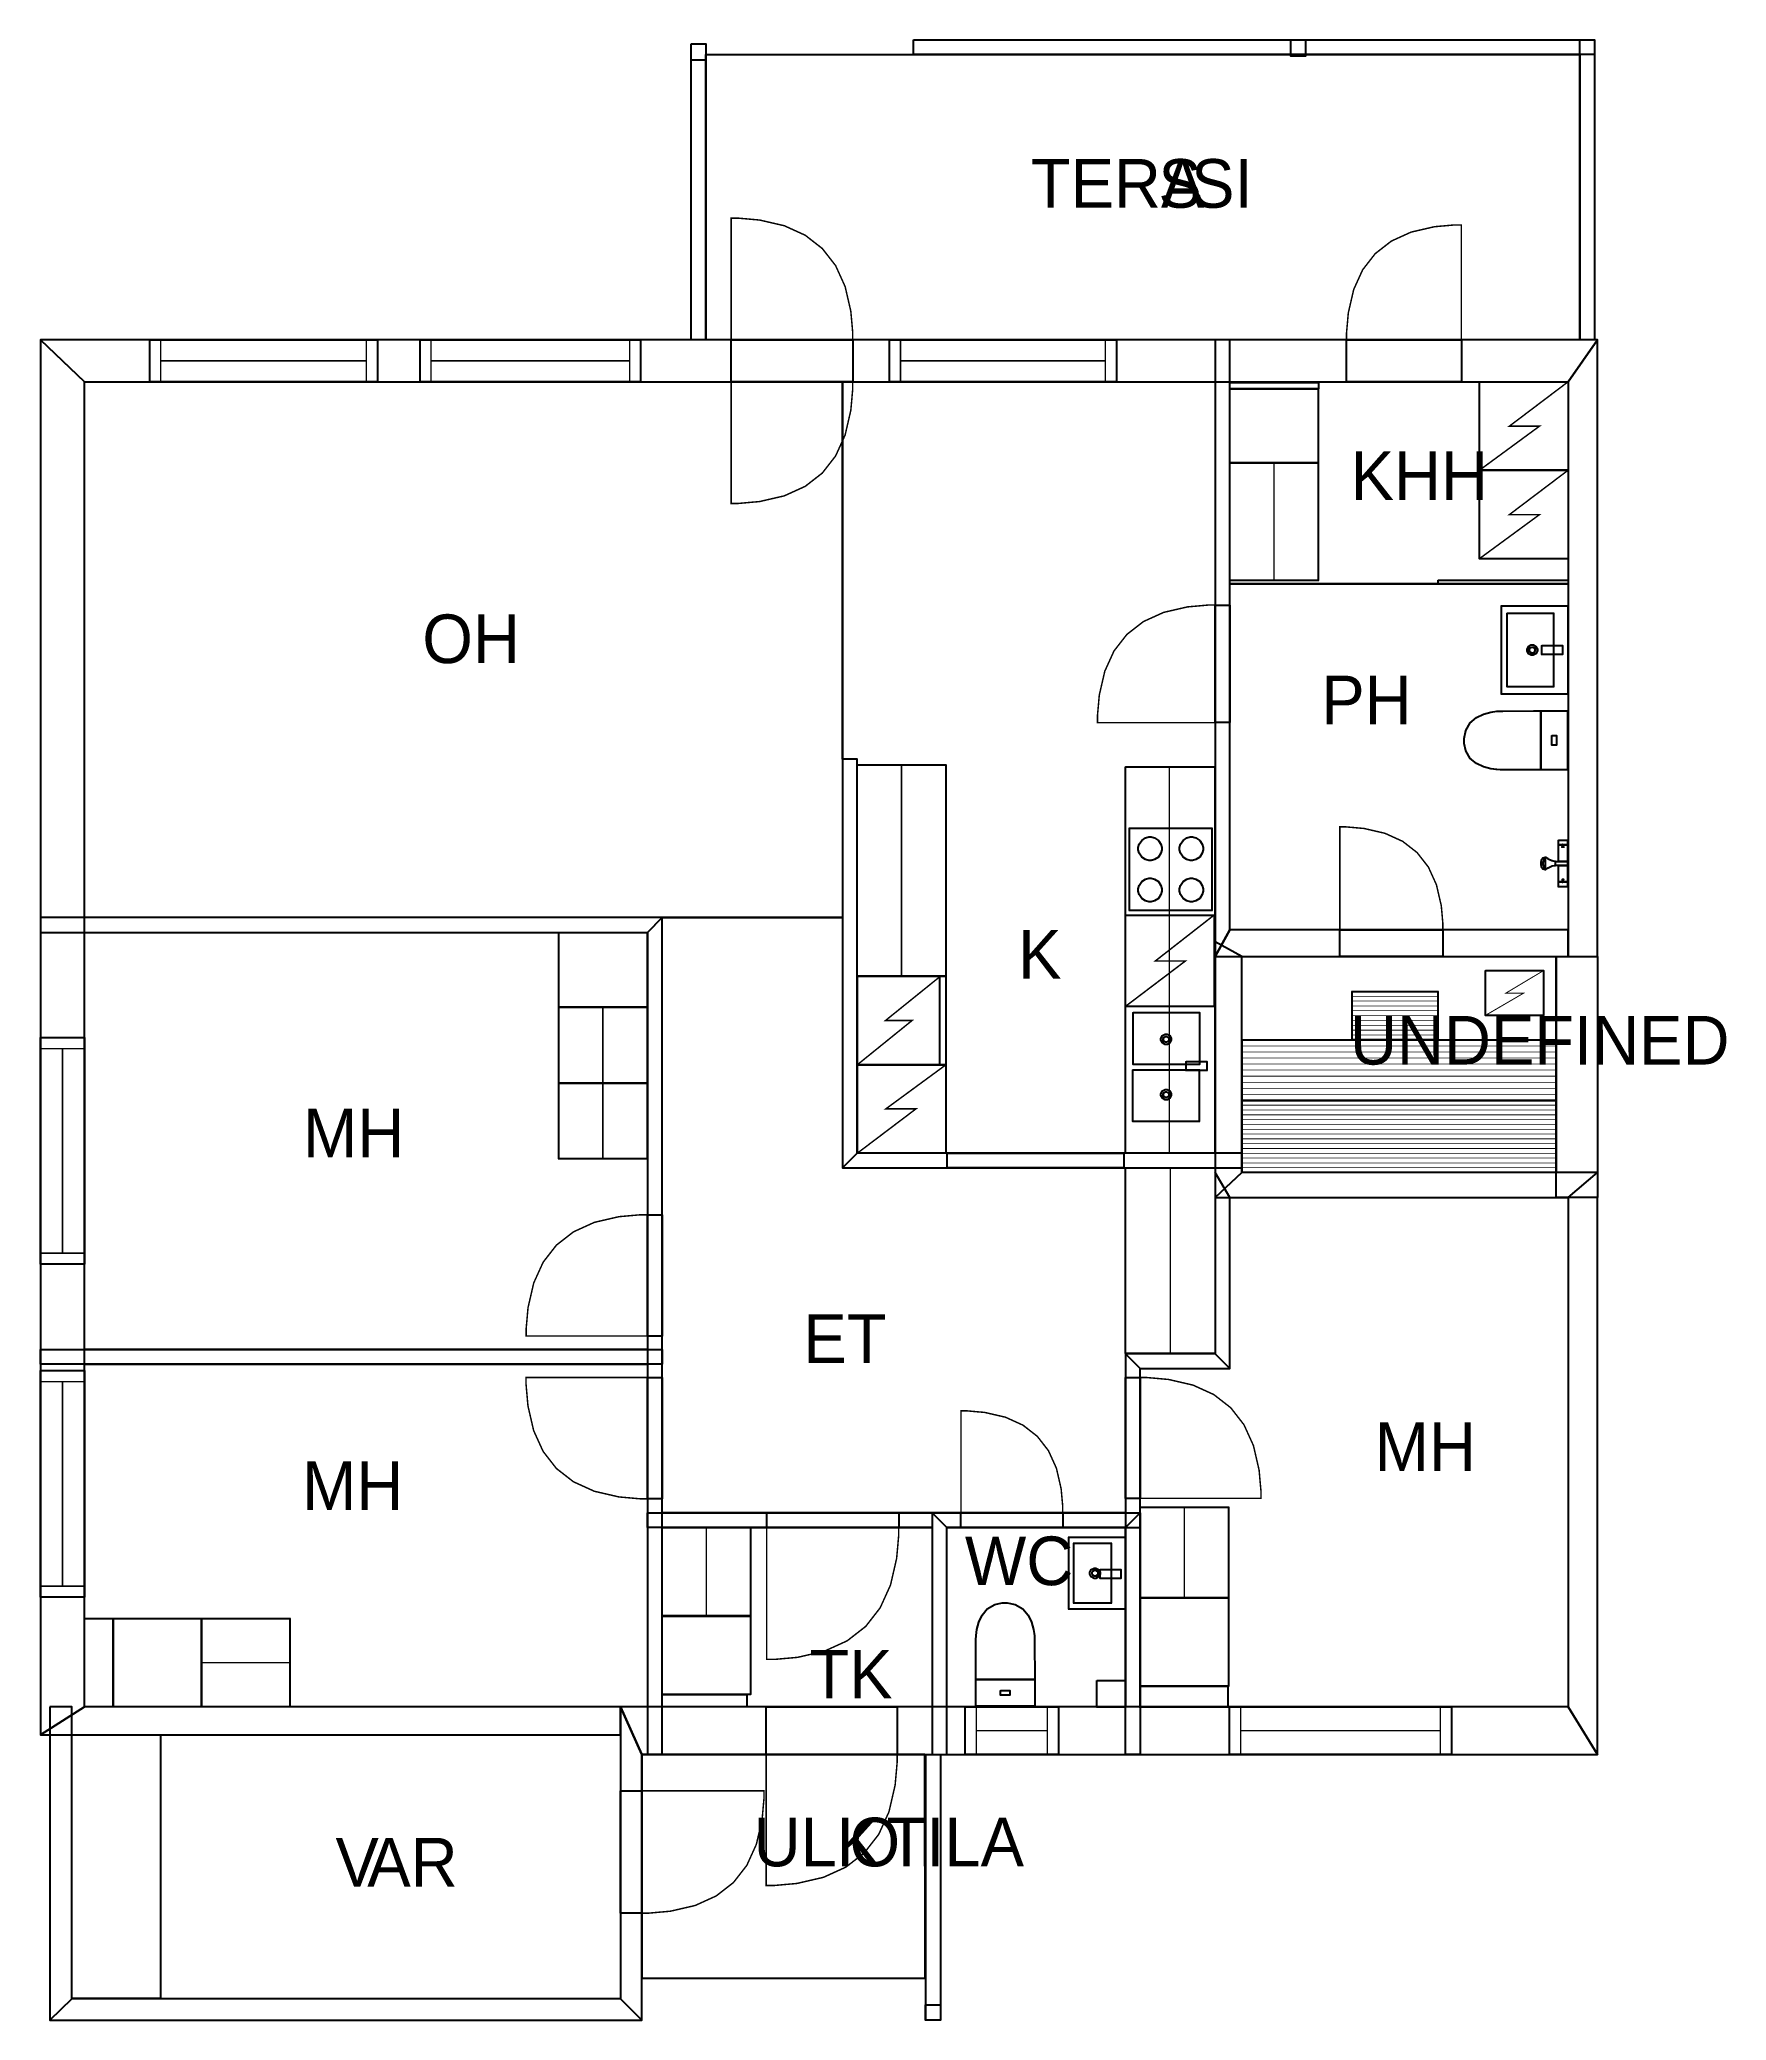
# Model space of a CAD drawing. Extents: x 0.2 to 12.2, y 0 to 14.
import ezdxf

# ---------------------------------------------------------------- set-up
doc = ezdxf.new("R2010")
doc.units = 0
doc.layers.get('0').update_dxf_attribs({"linetype": 'CONTINUOUS'})

msp = doc.modelspace()

# ---------------------------------------------------------------- texts
at = {"color": 0}
for s, p in [('S', (8.15114, 12.8118)), ('SI', (8.38233, 12.8118)), ('TERA', (7.24975, 12.8118)), ('KHH', (9.51, 10.7457)), ('OH', (2.94932, 9.59394)), ('PH', (9.30244, 9.16125)), ('K', (7.15979, 7.36383)), ('UNDEFINED', (9.50547, 6.75717)), ('MH', (2.10643, 6.1011)), ('ET', (5.64222, 4.6481)), ('MH', (9.67989, 3.88451)), ('MH', (2.10004, 3.60893)), ('WC', (6.7836, 3.07826)), ('TK', (5.68578, 2.27747)), ('ULK', (5.29062, 1.09112)), ('O', (5.96824, 1.09112)), ('TILA', (6.23054, 1.09112)), ('V', (2.33561, 0.948182)), ('AR', (2.56063, 0.948182))]:
    msp.add_text(s, height=0.34375, dxfattribs=at).set_placement(p)

# ---------------------------------------------------------------- linework, layer by layer
at = {"color": 0}
for points, const_width in [([(6.41997, 13.9989), (11.2335, 13.9989), (11.2335, 13.8947), (6.41997, 13.8947), (6.41997, 13.9989)], 0.002083), ([(11.1293, 13.9989), (11.2335, 13.9989), (11.2335, 11.8789), (11.1293, 11.8789), (11.1293, 13.9989)], 0.002083), ([(4.84842, 13.97), (4.95258, 13.97), (4.95258, 11.8789), (4.84842, 11.8789), (4.84842, 13.97)], 0.002083), ([(4.95258, 13.8953), (11.1293, 13.8953), (11.1293, 11.8789), (4.95258, 11.8789), (4.95258, 13.8953)], 0.002083), ([(5.99094, 11.8789), (5.99094, 11.9293), (5.97749, 12.0803), (5.93718, 12.2549), (5.87007, 12.4027), (5.77604, 12.5235), (5.65517, 12.6176), (5.50743, 12.6847), (5.33285, 12.725), (5.18181, 12.7384), (5.13146, 12.7384), (5.13146, 11.8789), (5.99094, 11.8789)], 0.010417), ([(9.48053, 11.8789), (9.48053, 11.9265), (9.49317, 12.0691), (9.53119, 12.234), (9.59462, 12.3735), (9.68338, 12.4876), (9.79753, 12.5763), (9.93701, 12.6398), (10.1018, 12.6778), (10.2445, 12.6904), (10.2921, 12.6904), (10.2921, 11.8789), (9.48053, 11.8789)], 0.010417), ([(11.255, 11.8789), (0.25, 11.8789), (0.5625, 11.5817), (11.0467, 11.5817), (11.255, 11.8789)], 0.002083), ([(0.25, 11.8789), (0.25, 2.02067), (0.5625, 2.21858), (0.5625, 11.5817), (0.25, 11.8789)], 0.002083), ([(1.02262, 11.8789), (2.63157, 11.8789), (2.63157, 11.5817), (1.02262, 11.5817), (1.02262, 11.8789)], 0.010417), ([(1.02262, 11.8789), (2.63157, 11.8789), (2.63157, 11.5817), (1.02262, 11.5817), (1.02262, 11.8789)], 0.010417), ([(2.93294, 11.8789), (4.49208, 11.8789), (4.49208, 11.5817), (2.93294, 11.5817), (2.93294, 11.8789)], 0.010417), ([(2.93294, 11.8789), (4.49208, 11.8789), (4.49208, 11.5817), (2.93294, 11.5817), (2.93294, 11.8789)], 0.010417), ([(5.13146, 11.8789), (5.99094, 11.8789), (5.99094, 11.5817), (5.13146, 11.5817), (5.13146, 11.8789)], 0.010417), ([(5.13146, 11.8789), (5.99094, 11.8789), (5.99094, 11.5817), (5.13146, 11.5817), (5.13146, 11.8789)], 0.010417), ([(6.25032, 11.8789), (7.85406, 11.8789), (7.85406, 11.5817), (6.25032, 11.5817), (6.25032, 11.8789)], 0.010417), ([(6.25032, 11.8789), (7.85406, 11.8789), (7.85406, 11.5817), (6.25032, 11.5817), (6.25032, 11.8789)], 0.010417), ([(8.65533, 7.70888), (8.65533, 11.8789), (8.55117, 11.8789), (8.55117, 7.52078), (8.65533, 7.70888)], 0.002083), ([(9.48053, 11.8789), (10.2921, 11.8789), (10.2921, 11.5817), (9.48053, 11.5817), (9.48053, 11.8789)], 0.010417), ([(9.48053, 11.8789), (10.2921, 11.8789), (10.2921, 11.5817), (9.48053, 11.5817), (9.48053, 11.8789)], 0.010417), ([(11.255, 7.52078), (11.255, 11.8789), (11.0467, 11.5817), (11.0467, 7.52078), (11.255, 7.52078)], 0.002083), ([(5.99094, 11.5817), (5.99094, 11.5314), (5.97749, 11.3803), (5.93718, 11.2057), (5.87007, 11.058), (5.77604, 10.9371), (5.65517, 10.8431), (5.50743, 10.776), (5.33285, 10.7357), (5.18181, 10.7222), (5.13146, 10.7222), (5.13146, 11.5817), (5.99094, 11.5817)], 0.010417), ([(8.65625, 11.5321), (8.65625, 11.0102), (9.28125, 11.0102), (9.28125, 11.5321), (8.65625, 11.5321)], 0.010417), ([(8.65657, 11.5772), (8.65657, 11.5321), (9.28157, 11.5321), (9.28157, 11.5772), (8.65657, 11.5772)], 0.004513), ([(10.421, 11.5818), (10.421, 10.9568), (11.046, 10.9568), (11.046, 11.5818), (10.421, 11.5818)], 0.010417), ([(8.65528, 11.0102), (8.65528, 10.1776), (9.28028, 10.1776), (9.28028, 11.0102), (8.65528, 11.0102)], 0.010417), ([(8.65593, 11.0107), (8.65593, 10.1776), (8.96843, 10.1776), (8.96843, 11.0107), (8.65593, 11.0107)], 0.010417), ([(10.421, 10.9568), (10.421, 10.3318), (11.046, 10.3318), (11.046, 10.9568), (10.421, 10.9568)], 0.010417), ([(10.1291, 10.1791), (10.1291, 10.1531), (11.0467, 10.1531), (11.0467, 10.1791), (10.1291, 10.1791)], 0.010417), ([(10.1291, 10.1791), (10.1291, 10.1531), (11.0467, 10.1531), (11.0467, 10.1791), (10.1291, 10.1791)], 0.010417), ([(8.55117, 10.0042), (8.50244, 10.0042), (8.35644, 9.99121), (8.18772, 9.95226), (8.04492, 9.88737), (7.92811, 9.7965), (7.83724, 9.67969), (7.77235, 9.53689), (7.7334, 9.36817), (7.72043, 9.22217), (7.72043, 9.17344), (8.55117, 9.17344), (8.55117, 10.0042)], 0.010417), ([(8.55117, 10.0042), (8.65533, 10.0042), (8.65533, 9.17356), (8.55117, 9.17356), (8.55117, 10.0042)], 0.010417), ([(8.55117, 10.0042), (8.65533, 10.0042), (8.65533, 9.17356), (8.55117, 9.17356), (8.55117, 10.0042)], 0.010417), ([(10.575, 9.99864), (10.575, 9.37364), (11.045, 9.37364), (11.045, 9.99864), (10.575, 9.99864)], 0.010417), ([(10.6166, 9.94656), (10.6166, 9.42572), (10.944, 9.42572), (10.944, 9.94656), (10.6166, 9.94656)], 0.010417), ([(10.7928, 9.64968), (10.7863, 9.64968), (10.7669, 9.66038), (10.7563, 9.67974), (10.7563, 9.68614), (10.7563, 9.6926), (10.7669, 9.71197), (10.7863, 9.7226), (10.7928, 9.7226), (10.7992, 9.7226), (10.8185, 9.71197), (10.8292, 9.6926), (10.8292, 9.68614), (10.8292, 9.67974), (10.8185, 9.66038), (10.7992, 9.64968), (10.7928, 9.64968)], 0.008333), ([(10.7928, 9.66531), (10.7891, 9.66531), (10.778, 9.67144), (10.7719, 9.68251), (10.7719, 9.68614), (10.7719, 9.68983), (10.778, 9.7009), (10.7891, 9.70697), (10.7928, 9.70697), (10.7964, 9.70697), (10.8075, 9.7009), (10.8136, 9.68983), (10.8136, 9.68614), (10.8136, 9.68251), (10.8075, 9.67144), (10.7964, 9.66531), (10.7928, 9.66531)], 0.008333), ([(10.86, 9.71739), (10.86, 9.65489), (11.0059, 9.65489), (11.0059, 9.71739), (10.86, 9.71739)], 0.010417), ([(10.5858, 8.8399), (10.5858, 8.8399), (10.5741, 8.83985), (10.5431, 8.84147), (10.4992, 8.8476), (10.4491, 8.861), (10.3988, 8.88456), (10.355, 8.92101), (10.324, 8.97319), (10.3123, 9.02626), (10.3123, 9.04389), (10.3123, 9.06222), (10.324, 9.11708), (10.355, 9.17117), (10.3988, 9.20899), (10.4491, 9.2334), (10.4992, 9.2474), (10.5431, 9.25379), (10.5741, 9.25553), (10.5858, 9.25543), (10.5858, 9.25543), (10.8541, 9.25646), (10.8541, 8.8399), (10.5858, 8.8399)], 0.010417), ([(10.8541, 9.25646), (10.8541, 8.8399), (11.0414, 8.8399), (11.0414, 9.25646), (10.8541, 9.25646)], 0.010417), ([(10.932, 9.08128), (10.932, 9.01508), (10.9635, 9.01508), (10.9635, 9.08128), (10.932, 9.08128)], 0.010417), ([(6.02274, 6.13118), (6.02274, 8.91493), (5.91857, 8.91493), (5.91857, 6.02701), (6.02274, 6.13118)], 0.002083), ([(6.02274, 8.87597), (6.02274, 7.38118), (6.64774, 7.38118), (6.64774, 8.87597), (6.02274, 8.87597)], 0.010417), ([(6.02322, 8.87597), (6.02322, 7.38129), (6.33572, 7.38129), (6.33572, 8.87597), (6.02322, 8.87597)], 0.010417), ([(7.91938, 8.86046), (7.91938, 6.13118), (8.55094, 6.13118), (8.55094, 8.86046), (7.91938, 8.86046)], 0.010417), ([(8.22894, 8.86046), (8.22894, 6.13189), (8.55029, 6.13189), (8.55029, 8.86046), (8.22894, 8.86046)], 0.010417), ([(7.94646, 8.42817), (7.94646, 7.84483), (8.52979, 7.84483), (8.52979, 8.42817), (7.94646, 8.42817)], 0.010417), ([(10.1616, 7.70888), (10.1616, 7.75157), (10.1502, 7.8795), (10.116, 8.0274), (10.0592, 8.1525), (9.97954, 8.25483), (9.87722, 8.33447), (9.75211, 8.39133), (9.60422, 8.42546), (9.47629, 8.43679), (9.43365, 8.43679), (9.43365, 7.70888), (10.1616, 7.70888)], 0.010417), ([(8.09229, 8.199), (8.08415, 8.199), (8.05985, 8.20557), (8.03336, 8.22342), (8.01546, 8.24989), (8.00896, 8.27425), (8.00896, 8.28233), (8.00896, 8.29047), (8.01546, 8.31478), (8.03336, 8.34125), (8.05985, 8.35915), (8.08415, 8.36567), (8.09229, 8.36567), (8.10037, 8.36567), (8.12468, 8.35915), (8.15121, 8.34125), (8.16906, 8.31478), (8.17563, 8.29047), (8.17563, 8.28233), (8.17563, 8.27425), (8.16906, 8.24989), (8.15121, 8.22342), (8.12468, 8.20557), (8.10037, 8.199), (8.09229, 8.199)], 0.010417), ([(8.38396, 8.199), (8.37582, 8.199), (8.35151, 8.20557), (8.32503, 8.22342), (8.30712, 8.24989), (8.30063, 8.27425), (8.30063, 8.28233), (8.30063, 8.29047), (8.30712, 8.31478), (8.32503, 8.34125), (8.35151, 8.35915), (8.37582, 8.36567), (8.38396, 8.36567), (8.39204, 8.36567), (8.41635, 8.35915), (8.44288, 8.34125), (8.46072, 8.31478), (8.46729, 8.29047), (8.46729, 8.28233), (8.46729, 8.27425), (8.46072, 8.24989), (8.44288, 8.22342), (8.41635, 8.20557), (8.39204, 8.199), (8.38396, 8.199)], 0.010417), ([(10.9779, 8.34224), (10.9779, 8.30886), (11.0414, 8.30886), (11.0414, 8.34224), (10.9779, 8.34224)], 0.010417), ([(10.9779, 8.30886), (10.9779, 8.19222), (11.0414, 8.19222), (11.0414, 8.30886), (10.9779, 8.30886)], 0.010417), ([(11.0091, 8.30886), (11.0103, 8.30567), (11.0142, 8.29601), (11.0154, 8.29324), (11.0154, 8.29324), (11.0139, 8.29324), (11.0097, 8.29324), (11.0053, 8.29324), (11.0039, 8.29324), (11.0039, 8.29324), (11.0046, 8.29562), (11.0079, 8.30561), (11.0091, 8.30886)], 0.010417), ([(11.0414, 8.19222), (11.0414, 8.16411), (10.9581, 8.16411), (10.9581, 8.17117), (10.9581, 8.18696), (10.9581, 8.19222), (10.9789, 8.19222), (11.0258, 8.19222), (11.0414, 8.19222)], 0.010417), ([(10.9779, 8.16411), (10.9779, 8.04742), (11.0414, 8.04742), (11.0414, 8.16411), (10.9779, 8.16411)], 0.010417), ([(8.09229, 7.90733), (8.08415, 7.90733), (8.05985, 7.9139), (8.03336, 7.93175), (8.01546, 7.95822), (8.00896, 7.98258), (8.00896, 7.99067), (8.00896, 7.99881), (8.01546, 8.02311), (8.03336, 8.04958), (8.05985, 8.06749), (8.08415, 8.074), (8.09229, 8.074), (8.10037, 8.074), (8.12468, 8.06749), (8.15121, 8.04958), (8.16906, 8.02311), (8.17563, 7.99881), (8.17563, 7.99067), (8.17563, 7.98258), (8.16906, 7.95822), (8.15121, 7.93175), (8.12468, 7.9139), (8.10037, 7.90733), (8.09229, 7.90733)], 0.010417), ([(8.38396, 7.90733), (8.37582, 7.90733), (8.35151, 7.9139), (8.32503, 7.93175), (8.30712, 7.95822), (8.30063, 7.98258), (8.30063, 7.99067), (8.30063, 7.99881), (8.30712, 8.02311), (8.32503, 8.04958), (8.35151, 8.06749), (8.37582, 8.074), (8.38396, 8.074), (8.39204, 8.074), (8.41635, 8.06749), (8.44288, 8.04958), (8.46072, 8.02311), (8.46729, 7.99881), (8.46729, 7.99067), (8.46729, 7.98258), (8.46072, 7.95822), (8.44288, 7.93175), (8.41635, 7.9139), (8.39204, 7.90733), (8.38396, 7.90733)], 0.010417), ([(10.9779, 8.04844), (10.9779, 8.01307), (11.0414, 8.01307), (11.0414, 8.04844), (10.9779, 8.04844)], 0.010417), ([(11.0091, 8.04844), (11.0103, 8.05171), (11.0142, 8.06136), (11.0154, 8.06407), (11.0154, 8.06407), (11.0139, 8.06407), (11.0097, 8.06407), (11.0053, 8.06407), (11.0039, 8.06407), (11.0039, 8.06407), (11.0046, 8.06174), (11.0079, 8.05176), (11.0091, 8.04844)], 0.010417), ([(4.64388, 7.79557), (0.25, 7.79557), (0.25, 7.6914), (4.53971, 7.6914), (4.64388, 7.79557)], 0.002083), ([(4.64388, 1.88189), (4.64388, 7.79557), (4.53971, 7.6914), (4.53971, 1.88189), (4.64388, 1.88189)], 0.002083), ([(7.91932, 7.81315), (7.91932, 7.16775), (8.54432, 7.16775), (8.54432, 7.81315), (7.91932, 7.81315)], 0.010756), ([(8.55117, 7.52078), (11.0467, 7.52078), (11.0467, 7.70888), (8.65533, 7.70888), (8.55117, 7.52078)], 0.002083), ([(9.43365, 7.70888), (10.1616, 7.70888), (10.1616, 7.52078), (9.43365, 7.52078), (9.43365, 7.70888)], 0.010417), ([(9.43365, 7.70888), (10.1616, 7.70888), (10.1616, 7.52078), (9.43365, 7.52078), (9.43365, 7.70888)], 0.010417), ([(3.91308, 7.6914), (3.91308, 7.16183), (4.53808, 7.16183), (4.53808, 7.6914), (3.91308, 7.6914)], 0.010417), ([(8.74186, 5.9936), (8.74186, 7.52078), (8.55117, 7.62494), (8.55117, 5.817), (8.74186, 5.9936)], 0.002083), ([(10.4621, 7.4209), (10.8722, 7.4209), (10.8722, 7.10449), (10.4621, 7.10449), (10.4621, 7.4209)], 0.006835), ([(10.9625, 7.52078), (11.255, 7.52078), (11.255, 5.817), (10.9625, 5.817), (10.9625, 7.52078)], 0.002083), ([(6.02403, 7.38118), (6.02403, 6.75618), (6.64903, 6.75618), (6.64903, 7.38118), (6.02403, 7.38118)], 0.010417), ([(6.60736, 7.38118), (6.60736, 6.75618), (6.64903, 6.75618), (6.64903, 7.38118), (6.60736, 7.38118)], 0.010417), ([(9.51958, 7.27431), (10.1267, 7.27431), (10.1267, 6.93169), (9.51958, 6.93169), (9.51958, 7.27431)], 0.010417), ([(3.91292, 7.16183), (3.91292, 6.62614), (4.53792, 6.62614), (4.53792, 7.16183), (3.91292, 7.16183)], 0.010417), ([(7.9725, 7.12408), (7.9725, 6.75857), (8.44125, 6.75857), (8.44125, 7.12408), (7.9725, 7.12408)], 0.010417), ([(0.25, 6.94786), (0.5625, 6.94786), (0.5625, 5.3464), (0.25, 5.3464), (0.25, 6.94786)], 0.010417), ([(0.25, 6.94786), (0.5625, 6.94786), (0.5625, 5.3464), (0.25, 5.3464), (0.25, 6.94786)], 0.010417), ([(8.20578, 6.89908), (8.19933, 6.89908), (8.17996, 6.90978), (8.16932, 6.92914), (8.16932, 6.93554), (8.16932, 6.942), (8.17996, 6.96137), (8.19933, 6.972), (8.20578, 6.972), (8.21218, 6.972), (8.23156, 6.96137), (8.24224, 6.942), (8.24224, 6.93554), (8.24224, 6.92914), (8.23156, 6.90978), (8.21218, 6.89908), (8.20578, 6.89908)], 0.008333), ([(8.20578, 6.91471), (8.2021, 6.91471), (8.19103, 6.92085), (8.18494, 6.93192), (8.18494, 6.93554), (8.18494, 6.93924), (8.19103, 6.95031), (8.2021, 6.95638), (8.20578, 6.95638), (8.20942, 6.95638), (8.22049, 6.95031), (8.22661, 6.93924), (8.22661, 6.93554), (8.22661, 6.93192), (8.22049, 6.92085), (8.20942, 6.91471), (8.20578, 6.91471)], 0.008333), ([(8.74192, 6.93175), (10.9621, 6.93175), (10.9621, 6.50396), (8.74192, 6.50396), (8.74192, 6.93175)], 0.010417), ([(6.02403, 6.75618), (6.02403, 6.13118), (6.64903, 6.13118), (6.64903, 6.75618), (6.02403, 6.75618)], 0.010417), ([(7.9714, 6.72011), (7.9714, 6.35471), (8.44015, 6.35471), (8.44015, 6.72011), (7.9714, 6.72011)], 0.010417), ([(8.3475, 6.77783), (8.3475, 6.71533), (8.49333, 6.71533), (8.49333, 6.77783), (8.3475, 6.77783)], 0.010417), ([(3.91292, 6.62608), (3.91292, 6.09039), (4.53792, 6.09039), (4.53792, 6.62608), (3.91292, 6.62608)], 0.010417), ([(8.20578, 6.50803), (8.19933, 6.50803), (8.17996, 6.51872), (8.16932, 6.53808), (8.16932, 6.54449), (8.16932, 6.55094), (8.17996, 6.57032), (8.19933, 6.58094), (8.20578, 6.58094), (8.21218, 6.58094), (8.23156, 6.57032), (8.24224, 6.55094), (8.24224, 6.54449), (8.24224, 6.53808), (8.23156, 6.51872), (8.21218, 6.50803), (8.20578, 6.50803)], 0.008333), ([(8.20578, 6.52365), (8.2021, 6.52365), (8.19103, 6.52979), (8.18494, 6.54085), (8.18494, 6.54449), (8.18494, 6.54818), (8.19103, 6.55925), (8.2021, 6.56532), (8.20578, 6.56532), (8.20942, 6.56532), (8.22049, 6.55925), (8.22661, 6.54818), (8.22661, 6.54449), (8.22661, 6.54085), (8.22049, 6.52979), (8.20942, 6.52365), (8.20578, 6.52365)], 0.008333), ([(8.74192, 6.50396), (10.9617, 6.50396), (10.9617, 5.99425), (8.74192, 5.99425), (8.74192, 6.50396)], 0.010417), ([(8.74186, 6.13118), (6.02274, 6.13118), (5.91857, 6.02701), (8.74186, 6.02701), (8.74186, 6.13118)], 0.002083), ([(6.65896, 6.13118), (7.90679, 6.13118), (7.90679, 6.02701), (6.65896, 6.02701), (6.65896, 6.13118)], 0.010417), ([(7.91889, 6.02701), (7.91889, 4.71533), (8.55111, 4.71533), (8.55111, 6.02701), (7.91889, 6.02701)], 0.010417), ([(8.55117, 5.817), (11.0467, 5.817), (11.255, 5.9936), (8.74186, 5.9936), (8.55117, 5.817)], 0.002083), ([(8.65533, 4.60921), (8.65533, 5.817), (8.55117, 5.9936), (8.55117, 4.71338), (8.65533, 4.60921)], 0.002083), ([(11.255, 1.88189), (11.255, 5.817), (11.0467, 5.817), (11.0467, 2.21858), (11.255, 1.88189)], 0.002083), ([(4.53971, 5.69553), (4.48947, 5.69553), (4.33892, 5.68218), (4.16488, 5.64204), (4.01764, 5.57508), (3.89714, 5.48139), (3.80344, 5.36094), (3.73649, 5.21371), (3.69635, 5.03965), (3.683, 4.88911), (3.683, 4.83886), (4.53971, 4.83886), (4.53971, 5.69553)], 0.010417), ([(4.53971, 5.69553), (4.64388, 5.69553), (4.64388, 4.83876), (4.53971, 4.83876), (4.53971, 5.69553)], 0.010417), ([(4.53971, 5.69553), (4.64388, 5.69553), (4.64388, 4.83876), (4.53971, 4.83876), (4.53971, 5.69553)], 0.010417), ([(0.25, 4.74474), (4.64388, 4.74474), (4.64388, 4.64057), (0.25, 4.64057), (0.25, 4.74474)], 0.002083), ([(8.02219, 4.60921), (8.65533, 4.60921), (8.55117, 4.71338), (7.91803, 4.71338), (8.02219, 4.60921)], 0.002083), ([(8.02219, 3.48628), (8.02219, 4.60921), (7.91803, 4.71338), (7.91803, 3.48628), (8.02219, 3.48628)], 0.002083), ([(0.25, 4.59494), (0.5625, 4.59494), (0.5625, 2.99337), (0.25, 2.99337), (0.25, 4.59494)], 0.010417), ([(0.25, 4.59494), (0.5625, 4.59494), (0.5625, 2.99337), (0.25, 2.99337), (0.25, 4.59494)], 0.010417), ([(4.53971, 3.68837), (4.48947, 3.68837), (4.33876, 3.70176), (4.16465, 3.74197), (4.01731, 3.80892), (3.89675, 3.90272), (3.803, 4.02328), (3.73606, 4.17057), (3.69586, 4.34467), (3.68251, 4.49539), (3.68251, 4.54557), (4.53971, 4.54557), (4.53971, 3.68837)], 0.010417), ([(4.53971, 4.54557), (4.64388, 4.54557), (4.64388, 3.68837), (4.53971, 3.68837), (4.53971, 4.54557)], 0.010417), ([(4.53971, 4.54557), (4.64388, 4.54557), (4.64388, 3.68837), (4.53971, 3.68837), (4.53971, 4.54557)], 0.010417), ([(7.91803, 4.54525), (8.02219, 4.54525), (8.02219, 3.69151), (7.91803, 3.69151), (7.91803, 4.54525)], 0.010417), ([(7.91803, 4.54525), (8.02219, 4.54525), (8.02219, 3.69151), (7.91803, 3.69151), (7.91803, 4.54525)], 0.010417), ([(8.02219, 4.54525), (8.07221, 4.54525), (8.22228, 4.53196), (8.39572, 4.49192), (8.54249, 4.42518), (8.66254, 4.33182), (8.75592, 4.21175), (8.82264, 4.065), (8.86268, 3.89154), (8.87603, 3.74149), (8.87603, 3.6914), (8.02219, 3.6914), (8.02219, 4.54525)], 0.010417), ([(7.4751, 3.59044), (7.4751, 3.63265), (7.46382, 3.75911), (7.43012, 3.90528), (7.37386, 4.02897), (7.29519, 4.13015), (7.19401, 4.20888), (7.07032, 4.26508), (6.92415, 4.29883), (6.79769, 4.31006), (6.75553, 4.31006), (6.75553, 3.59044), (7.4751, 3.59044)], 0.010417), ([(4.53971, 3.59044), (6.55186, 3.59044), (6.55186, 3.48628), (4.53971, 3.48628), (4.53971, 3.59044)], 0.002083), ([(5.38325, 3.59044), (6.31592, 3.59044), (6.31592, 3.48628), (5.38325, 3.48628), (5.38325, 3.59044)], 0.010417), ([(5.38325, 3.59044), (6.31592, 3.59044), (6.31592, 3.48628), (5.38325, 3.48628), (5.38325, 3.59044)], 0.010417), ([(6.55186, 3.59044), (8.02219, 3.59044), (7.91803, 3.48628), (6.65603, 3.48628), (6.55186, 3.59044)], 0.002083), ([(6.65603, 1.88189), (6.65603, 3.48628), (6.55186, 3.59044), (6.55186, 1.88189), (6.65603, 1.88189)], 0.002083), ([(6.75543, 3.59044), (7.4751, 3.59044), (7.4751, 3.48628), (6.75543, 3.48628), (6.75543, 3.59044)], 0.010417), ([(6.75543, 3.59044), (7.4751, 3.59044), (7.4751, 3.48628), (6.75543, 3.48628), (6.75543, 3.59044)], 0.010417), ([(8.02219, 3.59044), (8.02219, 1.88189), (7.91803, 1.88189), (7.91803, 3.48628), (8.02219, 3.59044)], 0.002083), ([(8.02251, 3.63026), (8.02251, 2.98953), (8.64751, 2.98953), (8.64751, 3.63026), (8.02251, 3.63026)], 0.010417), ([(4.64388, 3.48628), (4.64388, 2.86128), (5.26888, 2.86128), (5.26888, 3.48628), (4.64388, 3.48628)], 0.010417), ([(6.31592, 3.48628), (6.31592, 3.43164), (6.30132, 3.26774), (6.2576, 3.07829), (6.18474, 2.91797), (6.08274, 2.78683), (5.95161, 2.68485), (5.79135, 2.61199), (5.60189, 2.56825), (5.43799, 2.55365), (5.38336, 2.55365), (5.38336, 3.48628), (6.31592, 3.48628)], 0.010417), ([(7.51725, 3.41726), (7.51725, 2.90875), (7.91786, 2.90875), (7.91786, 3.41726), (7.51725, 3.41726)], 0.010417), ([(7.55268, 3.37489), (7.55268, 2.95111), (7.81685, 2.95111), (7.81685, 3.37489), (7.55268, 3.37489)], 0.010417), ([(7.70285, 3.12651), (7.6964, 3.12651), (7.67703, 3.13721), (7.66639, 3.15657), (7.66639, 3.16297), (7.66639, 3.16943), (7.67703, 3.18881), (7.6964, 3.19943), (7.70285, 3.19943), (7.70925, 3.19943), (7.72863, 3.18881), (7.73931, 3.16943), (7.73931, 3.16297), (7.73931, 3.15657), (7.72863, 3.13721), (7.70925, 3.12651), (7.70285, 3.12651)], 0.008333), ([(7.70285, 3.14214), (7.69917, 3.14214), (7.6881, 3.14828), (7.68201, 3.15935), (7.68201, 3.16297), (7.68201, 3.16667), (7.6881, 3.17774), (7.69917, 3.18381), (7.70285, 3.18381), (7.70649, 3.18381), (7.71756, 3.17774), (7.72368, 3.16667), (7.72368, 3.16297), (7.72368, 3.15935), (7.71756, 3.14828), (7.70649, 3.14214), (7.70285, 3.14214)], 0.008333), ([(7.73861, 3.18842), (7.73861, 3.12592), (7.88444, 3.12592), (7.88444, 3.18842), (7.73861, 3.18842)], 0.010417), ([(6.86089, 2.67931), (6.86089, 2.67931), (6.86079, 2.69108), (6.86242, 2.72206), (6.86854, 2.7659), (6.882, 2.81614), (6.90554, 2.86637), (6.942, 2.91021), (6.99414, 2.94119), (7.04719, 2.9529), (7.06489, 2.9529), (7.08317, 2.9529), (7.13803, 2.94119), (7.19211, 2.91021), (7.22993, 2.86637), (7.25435, 2.81614), (7.26833, 2.7659), (7.27474, 2.72206), (7.27647, 2.69108), (7.27642, 2.67931), (7.27642, 2.67931), (7.2775, 2.41103), (6.86089, 2.41103), (6.86089, 2.67931)], 0.010417), ([(8.02251, 2.98953), (8.02251, 2.36453), (8.64751, 2.36453), (8.64751, 2.98953), (8.02251, 2.98953)], 0.010417), ([(0.763943, 2.84353), (1.38894, 2.84353), (1.38894, 2.21853), (0.763943, 2.21853), (0.763943, 2.84353)], 0.010417), ([(1.38894, 2.84353), (2.01394, 2.84353), (2.01394, 2.21853), (1.38894, 2.21853), (1.38894, 2.84353)], 0.010417), ([(4.64388, 2.85872), (4.64388, 2.30621), (5.26888, 2.30621), (5.26888, 2.85872), (4.64388, 2.85872)], 0.010417), ([(6.86089, 2.41103), (7.27746, 2.41103), (7.27746, 2.22374), (6.86089, 2.22374), (6.86089, 2.41103)], 0.010417), ([(4.64464, 2.30626), (4.64464, 2.21853), (5.24186, 2.21853), (5.24186, 2.30626), (4.64464, 2.30626)], 0.008771), ([(7.03608, 2.33317), (7.10226, 2.33317), (7.10226, 2.3016), (7.03608, 2.3016), (7.03608, 2.33317)], 0.010417), ([(8.02219, 2.36453), (8.02219, 2.21853), (8.64199, 2.21853), (8.64199, 2.36453), (8.02219, 2.36453)], 0.014599), ([(0.25, 2.02067), (4.34885, 2.02067), (4.34885, 2.21858), (0.5625, 2.21858), (0.25, 2.02067)], 0.002083), ([(0.31581, 2.21858), (0.31581, 0.005263), (0.473525, 0.155653), (0.473525, 2.21858), (0.31581, 2.21858)], 0.002083), ([(4.49989, 1.88189), (11.255, 1.88189), (11.0467, 2.21858), (4.34885, 2.21858), (4.49989, 1.88189)], 0.002083), ([(4.49989, 0.005263), (4.49989, 1.88189), (4.34885, 2.21858), (4.34885, 0.155653), (4.49989, 0.005263)], 0.002083), ([(5.37896, 2.21858), (6.30501, 2.21858), (6.30501, 1.88189), (5.37896, 1.88189), (5.37896, 2.21858)], 0.010417), ([(5.37896, 2.21858), (6.30501, 2.21858), (6.30501, 1.88189), (5.37896, 1.88189), (5.37896, 2.21858)], 0.010417), ([(6.78657, 2.21858), (7.44407, 2.21858), (7.44407, 1.88189), (6.78657, 1.88189), (6.78657, 2.21858)], 0.010417), ([(6.78657, 2.21858), (7.44407, 2.21858), (7.44407, 1.88189), (6.78657, 1.88189), (6.78657, 2.21858)], 0.010417), ([(8.65468, 2.21858), (10.222, 2.21858), (10.222, 1.88189), (8.65468, 1.88189), (8.65468, 2.21858)], 0.010417), ([(8.65468, 2.21858), (10.222, 2.21858), (10.222, 1.88189), (8.65468, 1.88189), (8.65468, 2.21858)], 0.010417), ([(0.473579, 2.02061), (0.473579, 0.156739), (1.09858, 0.156739), (1.09858, 2.02061), (0.473579, 2.02061)], 0.010417), ([(6.50125, 1.88189), (4.49989, 1.88189), (4.49989, 0.300347), (6.50261, 0.300347), (6.50125, 1.88189)], 0.002083), ([(6.30501, 1.88189), (6.30501, 1.82764), (6.29053, 1.66488), (6.24713, 1.47672), (6.17475, 1.31755), (6.07346, 1.18734), (5.94319, 1.08605), (5.78401, 1.01367), (5.59592, 0.970269), (5.43311, 0.955783), (5.37885, 0.955783), (5.37885, 1.88189), (6.30501, 1.88189)], 0.010417), ([(6.50646, 1.88189), (6.61062, 1.88189), (6.61062, 0.005263), (6.50646, 0.005263), (6.50646, 1.88189)], 0.002083), ([(4.34885, 1.62494), (4.49989, 1.62494), (4.49989, 0.760742), (4.34885, 0.760742), (4.34885, 1.62494)], 0.010417), ([(4.34885, 1.62494), (4.49989, 1.62494), (4.49989, 0.760742), (4.34885, 0.760742), (4.34885, 1.62494)], 0.010417), ([(4.49989, 0.760742), (4.55051, 0.760742), (4.70242, 0.774251), (4.87793, 0.814779), (5.02647, 0.882324), (5.148, 0.976833), (5.24251, 1.09836), (5.31, 1.24691), (5.35053, 1.42242), (5.36404, 1.57433), (5.36404, 1.62494), (4.49989, 1.62494), (4.49989, 0.760742)], 0.010417), ([(0.31581, 0.005263), (4.49989, 0.005263), (4.34885, 0.155653), (0.473525, 0.155653), (0.31581, 0.005263)], 0.002083)]:
    msp.add_lwpolyline(points, close=True, dxfattribs=dict(at, const_width=const_width))
at = {"color": 7}
for points in [[(6.41997, 13.9989), (11.2335, 13.9989), (11.2335, 13.8947), (6.41997, 13.8947), (6.41997, 13.9989)], [(4.84842, 13.97), (4.95258, 13.97), (4.95258, 11.8789), (4.84842, 11.8789), (4.84842, 13.97)], [(4.95258, 13.8953), (11.1293, 13.8953), (11.1293, 11.8789), (4.95258, 11.8789), (4.95258, 13.8953)], [(1.02262, 11.8789), (2.63157, 11.8789), (2.63157, 11.5817), (1.02262, 11.5817), (1.02262, 11.8789)], [(1.02262, 11.8789), (2.63157, 11.8789), (2.63157, 11.5817), (1.02262, 11.5817), (1.02262, 11.8789)], [(2.93294, 11.8789), (4.49208, 11.8789), (4.49208, 11.5817), (2.93294, 11.5817), (2.93294, 11.8789)], [(2.93294, 11.8789), (4.49208, 11.8789), (4.49208, 11.5817), (2.93294, 11.5817), (2.93294, 11.8789)], [(5.13146, 11.8789), (5.99094, 11.8789), (5.99094, 11.5817), (5.13146, 11.5817), (5.13146, 11.8789)], [(5.13146, 11.8789), (5.99094, 11.8789), (5.99094, 11.5817), (5.13146, 11.5817), (5.13146, 11.8789)], [(6.25032, 11.8789), (7.85406, 11.8789), (7.85406, 11.5817), (6.25032, 11.5817), (6.25032, 11.8789)], [(6.25032, 11.8789), (7.85406, 11.8789), (7.85406, 11.5817), (6.25032, 11.5817), (6.25032, 11.8789)], [(9.48053, 11.8789), (10.2921, 11.8789), (10.2921, 11.5817), (9.48053, 11.5817), (9.48053, 11.8789)], [(9.48053, 11.8789), (10.2921, 11.8789), (10.2921, 11.5817), (9.48053, 11.5817), (9.48053, 11.8789)], [(0.5625, 11.5817), (5.91857, 11.5817), (5.91857, 7.79557), (0.5625, 7.79557), (0.5625, 11.5817)], [(8.55117, 6.13118), (6.02274, 6.13118), (6.02274, 8.91493), (5.91857, 8.91493), (5.91857, 11.5817), (8.55117, 11.5817), (8.55117, 6.13118)], [(8.65533, 11.5817), (11.0467, 11.5817), (11.0467, 10.1531), (8.65533, 10.1531), (8.65533, 11.5817)], [(8.65625, 11.5321), (9.28125, 11.5321), (9.28125, 11.0102), (8.65625, 11.0102), (8.65625, 11.5321)], [(8.65657, 11.5772), (9.28157, 11.5772), (9.28157, 11.5321), (8.65657, 11.5321), (8.65657, 11.5772)], [(10.421, 11.5818), (11.046, 11.5818), (11.046, 10.9568), (10.421, 10.9568), (10.421, 11.5818)], [(8.65528, 11.0102), (9.28028, 11.0102), (9.28028, 10.1776), (8.65528, 10.1776), (8.65528, 11.0102)], [(10.421, 10.9568), (11.046, 10.9568), (11.046, 10.3318), (10.421, 10.3318), (10.421, 10.9568)], [(8.65533, 10.1531), (11.0467, 10.1531), (11.0467, 7.70888), (8.65533, 7.70888), (8.65533, 10.1531)], [(10.1291, 10.1791), (11.0467, 10.1791), (11.0467, 10.1531), (10.1291, 10.1531), (10.1291, 10.1791)], [(10.1291, 10.1791), (11.0467, 10.1791), (11.0467, 10.1531), (10.1291, 10.1531), (10.1291, 10.1791)], [(8.55117, 10.0042), (8.65533, 10.0042), (8.65533, 9.17356), (8.55117, 9.17356), (8.55117, 10.0042)], [(8.55117, 10.0042), (8.65533, 10.0042), (8.65533, 9.17356), (8.55117, 9.17356), (8.55117, 10.0042)], [(10.575, 9.99864), (11.045, 9.99864), (11.045, 9.37364), (10.575, 9.37364), (10.575, 9.99864)], [(10.6166, 9.94656), (10.944, 9.94656), (10.944, 9.42572), (10.6166, 9.42572), (10.6166, 9.94656)], [(10.7928, 9.64968), (10.7863, 9.64968), (10.7669, 9.66038), (10.7563, 9.67974), (10.7563, 9.68614), (10.7563, 9.6926), (10.7669, 9.71197), (10.7863, 9.7226), (10.7928, 9.7226), (10.7992, 9.7226), (10.8185, 9.71197), (10.8292, 9.6926), (10.8292, 9.68614), (10.8292, 9.67974), (10.8185, 9.66038), (10.7992, 9.64968), (10.7928, 9.64968)], [(10.7928, 9.66531), (10.7891, 9.66531), (10.778, 9.67144), (10.7719, 9.68251), (10.7719, 9.68614), (10.7719, 9.68983), (10.778, 9.7009), (10.7891, 9.70697), (10.7928, 9.70697), (10.7964, 9.70697), (10.8075, 9.7009), (10.8136, 9.68983), (10.8136, 9.68614), (10.8136, 9.68251), (10.8075, 9.67144), (10.7964, 9.66531), (10.7928, 9.66531)], [(10.86, 9.71739), (11.0059, 9.71739), (11.0059, 9.65489), (10.86, 9.65489), (10.86, 9.71739)], [(10.5858, 8.8399), (10.5858, 8.8399), (10.5741, 8.83985), (10.5431, 8.84147), (10.4992, 8.8476), (10.4491, 8.861), (10.3988, 8.88456), (10.355, 8.92101), (10.324, 8.97319), (10.3123, 9.02626), (10.3123, 9.04389), (10.3123, 9.06222), (10.324, 9.11708), (10.355, 9.17117), (10.3988, 9.20899), (10.4491, 9.2334), (10.4992, 9.2474), (10.5431, 9.25379), (10.5741, 9.25553), (10.5858, 9.25543), (10.5858, 9.25543), (10.8541, 9.25646), (10.8541, 8.8399), (10.5858, 8.8399)], [(10.8541, 9.25646), (11.0414, 9.25646), (11.0414, 8.8399), (10.8541, 8.8399), (10.8541, 9.25646)], [(10.932, 9.08128), (10.9635, 9.08128), (10.9635, 9.01508), (10.932, 9.01508), (10.932, 9.08128)], [(6.02274, 8.87597), (6.64774, 8.87597), (6.64774, 7.38118), (6.02274, 7.38118), (6.02274, 8.87597)], [(7.91938, 8.86046), (8.55094, 8.86046), (8.55094, 6.13118), (7.91938, 6.13118), (7.91938, 8.86046)], [(7.94646, 8.42817), (8.52979, 8.42817), (8.52979, 7.84483), (7.94646, 7.84483), (7.94646, 8.42817)], [(8.09229, 8.199), (8.08415, 8.199), (8.05985, 8.20557), (8.03336, 8.22342), (8.01546, 8.24989), (8.00896, 8.27425), (8.00896, 8.28233), (8.00896, 8.29047), (8.01546, 8.31478), (8.03336, 8.34125), (8.05985, 8.35915), (8.08415, 8.36567), (8.09229, 8.36567), (8.10037, 8.36567), (8.12468, 8.35915), (8.15121, 8.34125), (8.16906, 8.31478), (8.17563, 8.29047), (8.17563, 8.28233), (8.17563, 8.27425), (8.16906, 8.24989), (8.15121, 8.22342), (8.12468, 8.20557), (8.10037, 8.199), (8.09229, 8.199)], [(8.38396, 8.199), (8.37582, 8.199), (8.35151, 8.20557), (8.32503, 8.22342), (8.30712, 8.24989), (8.30063, 8.27425), (8.30063, 8.28233), (8.30063, 8.29047), (8.30712, 8.31478), (8.32503, 8.34125), (8.35151, 8.35915), (8.37582, 8.36567), (8.38396, 8.36567), (8.39204, 8.36567), (8.41635, 8.35915), (8.44288, 8.34125), (8.46072, 8.31478), (8.46729, 8.29047), (8.46729, 8.28233), (8.46729, 8.27425), (8.46072, 8.24989), (8.44288, 8.22342), (8.41635, 8.20557), (8.39204, 8.199), (8.38396, 8.199)], [(10.9779, 8.34224), (11.0414, 8.34224), (11.0414, 8.30886), (10.9779, 8.30886), (10.9779, 8.34224)], [(10.9779, 8.30886), (11.0414, 8.30886), (11.0414, 8.19222), (10.9779, 8.19222), (10.9779, 8.30886)], [(11.0091, 8.30886), (11.0103, 8.30567), (11.0142, 8.29601), (11.0154, 8.29324), (11.0154, 8.29324), (11.0139, 8.29324), (11.0097, 8.29324), (11.0053, 8.29324), (11.0039, 8.29324), (11.0039, 8.29324), (11.0046, 8.29562), (11.0079, 8.30561), (11.0091, 8.30886)], [(10.9581, 8.19222), (10.9518, 8.19222), (10.9328, 8.1959), (10.9104, 8.20578), (10.906, 8.20888), (10.9045, 8.20996), (10.8898, 8.22011), (10.8883, 8.22032), (10.8854, 8.22086), (10.8689, 8.21674), (10.856, 8.20003), (10.855, 8.19428), (10.8547, 8.19299), (10.8539, 8.18147), (10.8539, 8.17763), (10.8539, 8.17865), (10.8539, 8.17453), (10.8547, 8.16331), (10.855, 8.162), (10.856, 8.15631), (10.8689, 8.13965), (10.8854, 8.13547), (10.8883, 8.13596), (10.8898, 8.13624), (10.9045, 8.14638), (10.906, 8.1474), (10.9104, 8.15056), (10.9328, 8.16049), (10.9518, 8.16411), (10.9581, 8.16411)], [(10.8873, 8.22032), (10.8867, 8.22011), (10.8766, 8.20822), (10.8675, 8.18451), (10.8675, 8.1766), (10.8677, 8.17036), (10.877, 8.14774), (10.8867, 8.1365), (10.8873, 8.13596)], [(11.0414, 8.19222), (11.0414, 8.16411), (10.9581, 8.16411), (10.9581, 8.17117), (10.9581, 8.18696), (10.9581, 8.19222), (10.9789, 8.19222), (11.0258, 8.19222), (11.0414, 8.19222)], [(10.9779, 8.16411), (11.0414, 8.16411), (11.0414, 8.04742), (10.9779, 8.04742), (10.9779, 8.16411)], [(8.09229, 7.90733), (8.08415, 7.90733), (8.05985, 7.9139), (8.03336, 7.93175), (8.01546, 7.95822), (8.00896, 7.98258), (8.00896, 7.99067), (8.00896, 7.99881), (8.01546, 8.02311), (8.03336, 8.04958), (8.05985, 8.06749), (8.08415, 8.074), (8.09229, 8.074), (8.10037, 8.074), (8.12468, 8.06749), (8.15121, 8.04958), (8.16906, 8.02311), (8.17563, 7.99881), (8.17563, 7.99067), (8.17563, 7.98258), (8.16906, 7.95822), (8.15121, 7.93175), (8.12468, 7.9139), (8.10037, 7.90733), (8.09229, 7.90733)], [(8.38396, 7.90733), (8.37582, 7.90733), (8.35151, 7.9139), (8.32503, 7.93175), (8.30712, 7.95822), (8.30063, 7.98258), (8.30063, 7.99067), (8.30063, 7.99881), (8.30712, 8.02311), (8.32503, 8.04958), (8.35151, 8.06749), (8.37582, 8.074), (8.38396, 8.074), (8.39204, 8.074), (8.41635, 8.06749), (8.44288, 8.04958), (8.46072, 8.02311), (8.46729, 7.99881), (8.46729, 7.99067), (8.46729, 7.98258), (8.46072, 7.95822), (8.44288, 7.93175), (8.41635, 7.9139), (8.39204, 7.90733), (8.38396, 7.90733)], [(10.9779, 8.04844), (11.0414, 8.04844), (11.0414, 8.01307), (10.9779, 8.01307), (10.9779, 8.04844)], [(11.0091, 8.04844), (11.0103, 8.05171), (11.0142, 8.06136), (11.0154, 8.06407), (11.0154, 8.06407), (11.0139, 8.06407), (11.0097, 8.06407), (11.0053, 8.06407), (11.0039, 8.06407), (11.0039, 8.06407), (11.0046, 8.06174), (11.0079, 8.05176), (11.0091, 8.04844)], [(5.91857, 6.02701), (8.55117, 6.02701), (8.55117, 4.71338), (7.91803, 4.71338), (7.91803, 3.59044), (4.64388, 3.59044), (4.64388, 7.79557), (5.91857, 7.79557), (5.91857, 6.02701)], [(7.91932, 7.81315), (8.54432, 7.81315), (8.54432, 7.16775), (7.91932, 7.16775), (7.91932, 7.81315)], [(9.43365, 7.70888), (10.1616, 7.70888), (10.1616, 7.52078), (9.43365, 7.52078), (9.43365, 7.70888)], [(9.43365, 7.70888), (10.1616, 7.70888), (10.1616, 7.52078), (9.43365, 7.52078), (9.43365, 7.70888)], [(0.5625, 7.6914), (4.53971, 7.6914), (4.53971, 4.74474), (0.5625, 4.74474), (0.5625, 7.6914)], [(3.91308, 7.6914), (4.53808, 7.6914), (4.53808, 7.16183), (3.91308, 7.16183), (3.91308, 7.6914)], [(8.74186, 7.52078), (10.9625, 7.52078), (10.9625, 5.9936), (8.74186, 5.9936), (8.74186, 7.52078)], [(10.4621, 7.4209), (10.8722, 7.4209), (10.8722, 7.10449), (10.4621, 7.10449), (10.4621, 7.4209)], [(6.02403, 7.38118), (6.64903, 7.38118), (6.64903, 6.75618), (6.02403, 6.75618), (6.02403, 7.38118)], [(6.60736, 7.38118), (6.64903, 7.38118), (6.64903, 6.75618), (6.60736, 6.75618), (6.60736, 7.38118)], [(3.91292, 7.16183), (4.53792, 7.16183), (4.53792, 6.62614), (3.91292, 6.62614), (3.91292, 7.16183)], [(9.51958, 7.27431), (10.1267, 7.27431), (10.1267, 6.93169), (9.51958, 6.93169), (9.51958, 7.27431)], [(7.9725, 7.12408), (8.44125, 7.12408), (8.44125, 6.75857), (7.9725, 6.75857), (7.9725, 7.12408)], [(0.25, 6.94786), (0.5625, 6.94786), (0.5625, 5.3464), (0.25, 5.3464), (0.25, 6.94786)], [(0.25, 6.94786), (0.5625, 6.94786), (0.5625, 5.3464), (0.25, 5.3464), (0.25, 6.94786)], [(8.20578, 6.89908), (8.19933, 6.89908), (8.17996, 6.90978), (8.16932, 6.92914), (8.16932, 6.93554), (8.16932, 6.942), (8.17996, 6.96137), (8.19933, 6.972), (8.20578, 6.972), (8.21218, 6.972), (8.23156, 6.96137), (8.24224, 6.942), (8.24224, 6.93554), (8.24224, 6.92914), (8.23156, 6.90978), (8.21218, 6.89908), (8.20578, 6.89908)], [(8.20578, 6.91471), (8.2021, 6.91471), (8.19103, 6.92085), (8.18494, 6.93192), (8.18494, 6.93554), (8.18494, 6.93924), (8.19103, 6.95031), (8.2021, 6.95638), (8.20578, 6.95638), (8.20942, 6.95638), (8.22049, 6.95031), (8.22661, 6.93924), (8.22661, 6.93554), (8.22661, 6.93192), (8.22049, 6.92085), (8.20942, 6.91471), (8.20578, 6.91471)], [(8.74192, 6.93175), (10.9621, 6.93175), (10.9621, 6.50396), (8.74192, 6.50396), (8.74192, 6.93175)], [(6.02403, 6.75618), (6.64903, 6.75618), (6.64903, 6.13118), (6.02403, 6.13118), (6.02403, 6.75618)], [(7.9714, 6.72011), (8.44015, 6.72011), (8.44015, 6.35471), (7.9714, 6.35471), (7.9714, 6.72011)], [(8.3475, 6.77783), (8.49333, 6.77783), (8.49333, 6.71533), (8.3475, 6.71533), (8.3475, 6.77783)], [(3.91292, 6.62608), (4.53792, 6.62608), (4.53792, 6.09039), (3.91292, 6.09039), (3.91292, 6.62608)], [(8.20578, 6.50803), (8.19933, 6.50803), (8.17996, 6.51872), (8.16932, 6.53808), (8.16932, 6.54449), (8.16932, 6.55094), (8.17996, 6.57032), (8.19933, 6.58094), (8.20578, 6.58094), (8.21218, 6.58094), (8.23156, 6.57032), (8.24224, 6.55094), (8.24224, 6.54449), (8.24224, 6.53808), (8.23156, 6.51872), (8.21218, 6.50803), (8.20578, 6.50803)], [(8.20578, 6.52365), (8.2021, 6.52365), (8.19103, 6.52979), (8.18494, 6.54085), (8.18494, 6.54449), (8.18494, 6.54818), (8.19103, 6.55925), (8.2021, 6.56532), (8.20578, 6.56532), (8.20942, 6.56532), (8.22049, 6.55925), (8.22661, 6.54818), (8.22661, 6.54449), (8.22661, 6.54085), (8.22049, 6.52979), (8.20942, 6.52365), (8.20578, 6.52365)], [(8.74192, 6.50396), (10.9617, 6.50396), (10.9617, 5.99425), (8.74192, 5.99425), (8.74192, 6.50396)], [(6.65896, 6.13118), (7.90679, 6.13118), (7.90679, 6.02701), (6.65896, 6.02701), (6.65896, 6.13118)], [(6.65896, 6.13118), (7.90679, 6.13118), (7.90679, 6.02701), (6.65896, 6.02701), (6.65896, 6.13118)], [(7.91889, 6.02701), (8.55111, 6.02701), (8.55111, 4.71533), (7.91889, 4.71533), (7.91889, 6.02701)], [(11.0467, 2.21858), (8.02219, 2.21858), (8.02219, 4.60921), (8.65533, 4.60921), (8.65533, 5.817), (11.0467, 5.817), (11.0467, 2.21858)], [(4.53971, 5.69553), (4.64388, 5.69553), (4.64388, 4.83876), (4.53971, 4.83876), (4.53971, 5.69553)], [(4.53971, 5.69553), (4.64388, 5.69553), (4.64388, 4.83876), (4.53971, 4.83876), (4.53971, 5.69553)], [(0.5625, 4.64057), (4.53971, 4.64057), (4.53971, 2.21858), (0.5625, 2.21858), (0.5625, 4.64057)], [(0.25, 4.59494), (0.5625, 4.59494), (0.5625, 2.99337), (0.25, 2.99337), (0.25, 4.59494)], [(0.25, 4.59494), (0.5625, 4.59494), (0.5625, 2.99337), (0.25, 2.99337), (0.25, 4.59494)], [(4.53971, 4.54557), (4.64388, 4.54557), (4.64388, 3.68837), (4.53971, 3.68837), (4.53971, 4.54557)], [(4.53971, 4.54557), (4.64388, 4.54557), (4.64388, 3.68837), (4.53971, 3.68837), (4.53971, 4.54557)], [(7.91803, 4.54525), (8.02219, 4.54525), (8.02219, 3.69151), (7.91803, 3.69151), (7.91803, 4.54525)], [(7.91803, 4.54525), (8.02219, 4.54525), (8.02219, 3.69151), (7.91803, 3.69151), (7.91803, 4.54525)], [(5.38325, 3.59044), (6.31592, 3.59044), (6.31592, 3.48628), (5.38325, 3.48628), (5.38325, 3.59044)], [(5.38325, 3.59044), (6.31592, 3.59044), (6.31592, 3.48628), (5.38325, 3.48628), (5.38325, 3.59044)], [(6.75543, 3.59044), (7.4751, 3.59044), (7.4751, 3.48628), (6.75543, 3.48628), (6.75543, 3.59044)], [(6.75543, 3.59044), (7.4751, 3.59044), (7.4751, 3.48628), (6.75543, 3.48628), (6.75543, 3.59044)], [(8.02251, 3.63026), (8.64751, 3.63026), (8.64751, 2.98953), (8.02251, 2.98953), (8.02251, 3.63026)], [(4.64388, 3.48628), (6.55186, 3.48628), (6.55186, 2.21858), (4.64388, 2.21858), (4.64388, 3.48628)], [(4.64388, 3.48628), (5.26888, 3.48628), (5.26888, 2.86128), (4.64388, 2.86128), (4.64388, 3.48628)], [(6.65603, 3.48628), (7.91803, 3.48628), (7.91803, 2.21858), (6.65603, 2.21858), (6.65603, 3.48628)], [(7.51725, 3.41726), (7.91786, 3.41726), (7.91786, 2.90875), (7.51725, 2.90875), (7.51725, 3.41726)], [(7.55268, 3.37489), (7.81685, 3.37489), (7.81685, 2.95111), (7.55268, 2.95111), (7.55268, 3.37489)], [(7.70285, 3.12651), (7.6964, 3.12651), (7.67703, 3.13721), (7.66639, 3.15657), (7.66639, 3.16297), (7.66639, 3.16943), (7.67703, 3.18881), (7.6964, 3.19943), (7.70285, 3.19943), (7.70925, 3.19943), (7.72863, 3.18881), (7.73931, 3.16943), (7.73931, 3.16297), (7.73931, 3.15657), (7.72863, 3.13721), (7.70925, 3.12651), (7.70285, 3.12651)], [(7.70285, 3.14214), (7.69917, 3.14214), (7.6881, 3.14828), (7.68201, 3.15935), (7.68201, 3.16297), (7.68201, 3.16667), (7.6881, 3.17774), (7.69917, 3.18381), (7.70285, 3.18381), (7.70649, 3.18381), (7.71756, 3.17774), (7.72368, 3.16667), (7.72368, 3.16297), (7.72368, 3.15935), (7.71756, 3.14828), (7.70649, 3.14214), (7.70285, 3.14214)], [(7.73861, 3.18842), (7.88444, 3.18842), (7.88444, 3.12592), (7.73861, 3.12592), (7.73861, 3.18842)], [(6.86089, 2.67931), (6.86089, 2.67931), (6.86079, 2.69108), (6.86242, 2.72206), (6.86854, 2.7659), (6.882, 2.81614), (6.90554, 2.86637), (6.942, 2.91021), (6.99414, 2.94119), (7.04719, 2.9529), (7.06489, 2.9529), (7.08317, 2.9529), (7.13803, 2.94119), (7.19211, 2.91021), (7.22993, 2.86637), (7.25435, 2.81614), (7.26833, 2.7659), (7.27474, 2.72206), (7.27647, 2.69108), (7.27642, 2.67931), (7.27642, 2.67931), (7.2775, 2.41103), (6.86089, 2.41103), (6.86089, 2.67931)], [(8.02251, 2.98953), (8.64751, 2.98953), (8.64751, 2.36453), (8.02251, 2.36453), (8.02251, 2.98953)], [(0.763943, 2.84353), (1.38894, 2.84353), (1.38894, 2.21853), (0.763943, 2.21853), (0.763943, 2.84353)], [(1.38894, 2.84353), (2.01394, 2.84353), (2.01394, 2.21853), (1.38894, 2.21853), (1.38894, 2.84353)], [(4.64388, 2.85872), (5.26888, 2.85872), (5.26888, 2.30621), (4.64388, 2.30621), (4.64388, 2.85872)], [(6.86089, 2.41103), (7.27746, 2.41103), (7.27746, 2.22374), (6.86089, 2.22374), (6.86089, 2.41103)], [(4.64464, 2.30626), (5.24186, 2.30626), (5.24186, 2.21853), (4.64464, 2.21853), (4.64464, 2.30626)], [(7.03608, 2.33317), (7.10226, 2.33317), (7.10226, 2.3016), (7.03608, 2.3016), (7.03608, 2.33317)], [(8.02219, 2.36453), (8.64199, 2.36453), (8.64199, 2.21853), (8.02219, 2.21853), (8.02219, 2.36453)], [(5.37896, 2.21858), (6.30501, 2.21858), (6.30501, 1.88189), (5.37896, 1.88189), (5.37896, 2.21858)], [(5.37896, 2.21858), (6.30501, 2.21858), (6.30501, 1.88189), (5.37896, 1.88189), (5.37896, 2.21858)], [(6.78657, 2.21858), (7.44407, 2.21858), (7.44407, 1.88189), (6.78657, 1.88189), (6.78657, 2.21858)], [(6.78657, 2.21858), (7.44407, 2.21858), (7.44407, 1.88189), (6.78657, 1.88189), (6.78657, 2.21858)], [(8.65468, 2.21858), (10.222, 2.21858), (10.222, 1.88189), (8.65468, 1.88189), (8.65468, 2.21858)], [(8.65468, 2.21858), (10.222, 2.21858), (10.222, 1.88189), (8.65468, 1.88189), (8.65468, 2.21858)], [(0.473525, 2.02067), (4.34885, 2.02067), (4.34885, 0.155653), (0.473525, 0.155653), (0.473525, 2.02067)], [(0.473579, 2.02061), (1.09858, 2.02061), (1.09858, 0.156739), (0.473579, 0.156739), (0.473579, 2.02061)], [(6.50125, 1.88189), (4.49989, 1.88189), (4.49989, 0.300347), (6.50261, 0.300347), (6.50125, 1.88189)], [(6.50646, 1.88189), (6.61062, 1.88189), (6.61062, 0.005263), (6.50646, 0.005263), (6.50646, 1.88189)], [(4.34885, 1.62494), (4.49989, 1.62494), (4.49989, 0.760742), (4.34885, 0.760742), (4.34885, 1.62494)], [(4.34885, 1.62494), (4.49989, 1.62494), (4.49989, 0.760742), (4.34885, 0.760742), (4.34885, 1.62494)]]:
    msp.add_lwpolyline(points, close=True, dxfattribs=at)
at = {"color": 0}
for points in [[(9.08664, 13.9989), (9.19114, 13.9989), (9.19114, 13.883), (9.08664, 13.883), (9.08664, 13.9989)], [(11.1293, 13.9989), (11.2335, 13.9989), (11.2335, 11.8789), (11.1293, 11.8789), (11.1293, 13.9989)], [(4.84814, 13.9699), (4.95258, 13.9699), (4.95258, 13.854), (4.84814, 13.854), (4.84814, 13.9699)], [(0.25, 11.8789), (0.25, 2.02067), (0.5625, 2.21858), (0.5625, 11.5817), (0.25, 11.8789)], [(11.255, 11.8789), (0.25, 11.8789), (0.5625, 11.5817), (11.0467, 11.5817), (11.255, 11.8789)], [(8.65533, 7.70888), (8.65533, 11.8789), (8.55117, 11.8789), (8.55117, 7.52078), (8.65533, 7.70888)], [(11.255, 7.52078), (11.255, 11.8789), (11.0467, 11.5817), (11.0467, 7.52078), (11.255, 7.52078)], [(6.02274, 6.13118), (6.02274, 8.91493), (5.91857, 8.91493), (5.91857, 6.02701), (6.02274, 6.13118)], [(4.64388, 7.79557), (0.25, 7.79557), (0.25, 7.6914), (4.53971, 7.6914), (4.64388, 7.79557)], [(4.64388, 1.88189), (4.64388, 7.79557), (4.53971, 7.6914), (4.53971, 1.88189), (4.64388, 1.88189)], [(8.55117, 7.52078), (11.0467, 7.52078), (11.0467, 7.70888), (8.65533, 7.70888), (8.55117, 7.52078)], [(8.74186, 5.9936), (8.74186, 7.52078), (8.55117, 7.62494), (8.55117, 5.817), (8.74186, 5.9936)], [(10.9625, 7.52078), (11.255, 7.52078), (11.255, 5.817), (10.9625, 5.817), (10.9625, 7.52078)], [(8.74186, 6.13118), (6.02274, 6.13118), (5.91857, 6.02701), (8.74186, 6.02701), (8.74186, 6.13118)], [(8.55117, 5.817), (11.0467, 5.817), (11.255, 5.9936), (8.74186, 5.9936), (8.55117, 5.817)], [(8.65533, 4.60921), (8.65533, 5.817), (8.55117, 5.9936), (8.55117, 4.71338), (8.65533, 4.60921)], [(11.255, 1.88189), (11.255, 5.817), (11.0467, 5.817), (11.0467, 2.21858), (11.255, 1.88189)], [(0.25, 4.74474), (4.64388, 4.74474), (4.64388, 4.64057), (0.25, 4.64057), (0.25, 4.74474)], [(8.02219, 3.48628), (8.02219, 4.60921), (7.91803, 4.71338), (7.91803, 3.48628), (8.02219, 3.48628)], [(8.02219, 4.60921), (8.65533, 4.60921), (8.55117, 4.71338), (7.91803, 4.71338), (8.02219, 4.60921)], [(4.53971, 3.59044), (6.55186, 3.59044), (6.55186, 3.48628), (4.53971, 3.48628), (4.53971, 3.59044)], [(6.65603, 1.88189), (6.65603, 3.48628), (6.55186, 3.59044), (6.55186, 1.88189), (6.65603, 1.88189)], [(6.55186, 3.59044), (8.02219, 3.59044), (7.91803, 3.48628), (6.65603, 3.48628), (6.55186, 3.59044)], [(8.02219, 3.59044), (8.02219, 1.88189), (7.91803, 1.88189), (7.91803, 3.48628), (8.02219, 3.59044)], [(0.5625, 2.84358), (0.763943, 2.84358), (0.763943, 2.21858), (0.5625, 2.21858), (0.5625, 2.84358)], [(7.7155, 2.40429), (7.91792, 2.40429), (7.91792, 2.21658), (7.7155, 2.21658), (7.7155, 2.40429)], [(0.25, 2.02067), (4.34885, 2.02067), (4.34885, 2.21858), (0.5625, 2.21858), (0.25, 2.02067)], [(0.31581, 2.21858), (0.31581, 0.005263), (0.473525, 0.155653), (0.473525, 2.21858), (0.31581, 2.21858)], [(4.49989, 0.005263), (4.49989, 1.88189), (4.34885, 2.21858), (4.34885, 0.155653), (4.49989, 0.005263)], [(4.49989, 1.88189), (11.255, 1.88189), (11.0467, 2.21858), (4.34885, 2.21858), (4.49989, 1.88189)], [(0.31581, 0.005263), (4.49989, 0.005263), (4.34885, 0.155653), (0.473525, 0.155653), (0.31581, 0.005263)], [(6.50575, 0.112847), (6.61062, 0.112847), (6.61062, 0.005263), (6.50575, 0.005263), (6.50575, 0.112847)]]:
    msp.add_lwpolyline(points, close=True, dxfattribs=at)
for points, const_width in [([(1.10075, 11.8788), (1.10075, 11.5818)], 0.010417), ([(2.55344, 11.8788), (2.55344, 11.5818)], 0.010417), ([(3.01101, 11.8788), (3.01101, 11.5818)], 0.010417), ([(4.41396, 11.8788), (4.41396, 11.5818)], 0.010417), ([(6.3285, 11.8788), (6.3285, 11.5818)], 0.010417), ([(7.77593, 11.8788), (7.77593, 11.5818)], 0.010417), ([(2.55344, 11.7303), (1.10075, 11.7303)], 0.010417), ([(4.41396, 11.7303), (3.01101, 11.7303)], 0.010417), ([(7.77593, 11.7303), (6.3285, 11.7303)], 0.010417), ([(11.046, 11.5818), (10.6314, 11.2682), (10.8439, 11.2682), (10.421, 10.9578)], 0.010417), ([(11.046, 10.9568), (10.6314, 10.6432), (10.8439, 10.6432), (10.421, 10.3328)], 0.010417), ([(10.9581, 8.19222), (10.9518, 8.19222), (10.9328, 8.1959), (10.9104, 8.20578), (10.906, 8.20888), (10.9045, 8.20996), (10.8898, 8.22011), (10.8883, 8.22032), (10.8854, 8.22086), (10.8689, 8.21674), (10.856, 8.20003), (10.855, 8.19428), (10.8547, 8.19299), (10.8539, 8.18147), (10.8539, 8.17763), (10.8539, 8.17865), (10.8539, 8.17453), (10.8547, 8.16331), (10.855, 8.162), (10.856, 8.15631), (10.8689, 8.13965), (10.8854, 8.13547), (10.8883, 8.13596), (10.8898, 8.13624), (10.9045, 8.14638), (10.906, 8.1474), (10.9104, 8.15056), (10.9328, 8.16049), (10.9518, 8.16411), (10.9581, 8.16411)], 0.010417), ([(10.8873, 8.22032), (10.8867, 8.22011), (10.8766, 8.20822), (10.8675, 8.18451), (10.8675, 8.1766), (10.8677, 8.17036), (10.877, 8.14774), (10.8867, 8.1365), (10.8873, 8.13596)], 0.010417), ([(8.54432, 7.81315), (8.12978, 7.48936), (8.34229, 7.48936), (7.91932, 7.16883)], 0.010756), ([(10.4621, 7.10449), (10.7335, 7.26269), (10.6084, 7.26269), (10.8722, 7.4209)], 0.006835), ([(6.02403, 6.75618), (6.41049, 7.06868), (6.22299, 7.06868), (6.61046, 7.38118)], 0.010417), ([(0.249946, 6.86974), (0.562446, 6.86974)], 0.010417), ([(0.406196, 6.86974), (0.406196, 5.42449)], 0.010417), ([(6.02403, 6.13118), (6.43858, 6.44472), (6.22607, 6.44472), (6.64903, 6.75515)], 0.010417), ([(0.249946, 5.42449), (0.562446, 5.42449)], 0.010417), ([(0.249946, 4.51676), (0.562446, 4.51676)], 0.010417), ([(0.406196, 4.51676), (0.406196, 3.0715)], 0.010417), ([(0.249946, 3.0715), (0.562446, 3.0715)], 0.010417), ([(6.86475, 1.88183), (6.86475, 2.21853)], 0.010417), ([(7.36594, 1.88183), (7.36594, 2.21853)], 0.010417), ([(8.73275, 1.88183), (8.73275, 2.21853)], 0.010417), ([(10.1438, 1.88183), (10.1438, 2.21853)], 0.010417), ([(6.86475, 2.05018), (7.36594, 2.05018)], 0.010417), ([(8.73275, 2.05018), (10.1438, 2.05018)], 0.010417)]:
    msp.add_lwpolyline(points, dxfattribs=dict(at, const_width=const_width))
at = {"color": 7}
for points, const_width in [([(0.5625, 11.5817), (5.91857, 11.5817), (5.91857, 7.79557), (0.5625, 7.79557), (0.5625, 11.5817)], 0.002083), ([(8.55117, 6.13118), (6.02274, 6.13118), (6.02274, 8.91493), (5.91857, 8.91493), (5.91857, 11.5817), (8.55117, 11.5817), (8.55117, 6.13118)], 0.002083), ([(8.65533, 11.5817), (11.0467, 11.5817), (11.0467, 10.1531), (8.65533, 10.1531), (8.65533, 11.5817)], 0.002083), ([(8.65533, 10.1531), (11.0467, 10.1531), (11.0467, 7.70888), (8.65533, 7.70888), (8.65533, 10.1531)], 0.002083), ([(5.91857, 6.02701), (8.55117, 6.02701), (8.55117, 4.71338), (7.91803, 4.71338), (7.91803, 3.59044), (4.64388, 3.59044), (4.64388, 7.79557), (5.91857, 7.79557), (5.91857, 6.02701)], 0.002083), ([(0.5625, 7.6914), (4.53971, 7.6914), (4.53971, 4.74474), (0.5625, 4.74474), (0.5625, 7.6914)], 0.002083), ([(8.74186, 7.52078), (10.9625, 7.52078), (10.9625, 5.9936), (8.74186, 5.9936), (8.74186, 7.52078)], 0.002083), ([(6.65896, 6.13118), (7.90679, 6.13118), (7.90679, 6.02701), (6.65896, 6.02701), (6.65896, 6.13118)], 0.010417), ([(11.0467, 2.21858), (8.02219, 2.21858), (8.02219, 4.60921), (8.65533, 4.60921), (8.65533, 5.817), (11.0467, 5.817), (11.0467, 2.21858)], 0.002083), ([(0.5625, 4.64057), (4.53971, 4.64057), (4.53971, 2.21858), (0.5625, 2.21858), (0.5625, 4.64057)], 0.002083), ([(4.64388, 3.48628), (6.55186, 3.48628), (6.55186, 2.21858), (4.64388, 2.21858), (4.64388, 3.48628)], 0.002083), ([(6.65603, 3.48628), (7.91803, 3.48628), (7.91803, 2.21858), (6.65603, 2.21858), (6.65603, 3.48628)], 0.002083), ([(0.473525, 2.02067), (4.34885, 2.02067), (4.34885, 0.155653), (0.473525, 0.155653), (0.473525, 2.02067)], 0.002083)]:
    msp.add_lwpolyline(points, close=True, dxfattribs=dict(at, const_width=const_width))
at = {"color": 253}
for points, const_width in [([(4.22542, 7.16183), (4.22542, 6.62608)], 0.010417), ([(10.1267, 7.24001), (9.51964, 7.24001)], 0.005208), ([(10.1267, 7.20574), (9.51964, 7.20574)], 0.005208), ([(10.1267, 7.1715), (9.51964, 7.1715)], 0.005208), ([(10.1267, 7.13726), (9.51964, 7.13726)], 0.005208), ([(10.1267, 7.10297), (9.51964, 7.10297)], 0.005208), ([(10.1267, 7.06874), (9.51964, 7.06874)], 0.005208), ([(10.1267, 7.03444), (9.51964, 7.03444)], 0.005208), ([(10.1267, 7.00022), (9.51964, 7.00022)], 0.005208), ([(10.9621, 6.88894), (8.74192, 6.88894)], 0.005208), ([(10.1267, 6.96593), (9.51964, 6.96593)], 0.005208), ([(10.9621, 6.84614), (8.74192, 6.84614)], 0.005208), ([(10.9621, 6.80339), (8.74192, 6.80339)], 0.005208), ([(10.9621, 6.76058), (8.74192, 6.76058)], 0.005208), ([(10.9621, 6.71783), (8.74192, 6.71783)], 0.005208), ([(4.22542, 6.62608), (4.22542, 6.09039)], 0.010417), ([(10.9621, 6.67503), (8.74192, 6.67503)], 0.005208), ([(10.9621, 6.63226), (8.74192, 6.63226)], 0.005208), ([(10.9621, 6.58946), (8.74192, 6.58946)], 0.005208), ([(10.9621, 6.54671), (8.74192, 6.54671)], 0.005208), ([(10.9617, 6.46994), (8.74192, 6.46994)], 0.005208), ([(10.9617, 6.43599), (8.74192, 6.43599)], 0.005208), ([(10.9617, 6.40201), (8.74192, 6.40201)], 0.005208), ([(10.9617, 6.368), (8.74192, 6.368)], 0.005208), ([(10.9617, 6.33404), (8.74192, 6.33404)], 0.005208), ([(10.9617, 6.30007), (8.74192, 6.30007)], 0.005208), ([(10.9617, 6.26606), (8.74192, 6.26606)], 0.005208), ([(10.9617, 6.2321), (8.74192, 6.2321)], 0.005208), ([(10.9617, 6.19814), (8.74192, 6.19814)], 0.005208), ([(10.9617, 6.16417), (8.74192, 6.16417)], 0.005208), ([(8.23503, 6.02701), (8.23503, 4.71539)], 0.010417), ([(10.9617, 6.13015), (8.74192, 6.13015)], 0.005208), ([(10.9617, 6.09619), (8.74192, 6.09619)], 0.005208), ([(10.9617, 6.06222), (8.74192, 6.06222)], 0.005208), ([(10.9617, 6.02821), (8.74192, 6.02821)], 0.005208), ([(8.33501, 2.98953), (8.33501, 3.63021)], 0.010417), ([(4.95638, 2.86128), (4.95638, 3.48628)], 0.010417), ([(2.01394, 2.53103), (1.38894, 2.53103)], 0.010417)]:
    msp.add_lwpolyline(points, dxfattribs=dict(at, const_width=const_width))

msp.set_redraw_order([(e.dxf.handle, doc.entitydb.next_handle()) for e in msp.query("TEXT MTEXT ATTDEF DIMENSION ARC_DIMENSION")])  # texts and dimensions are drawn at this point

doc.saveas('drawing.dxf')
